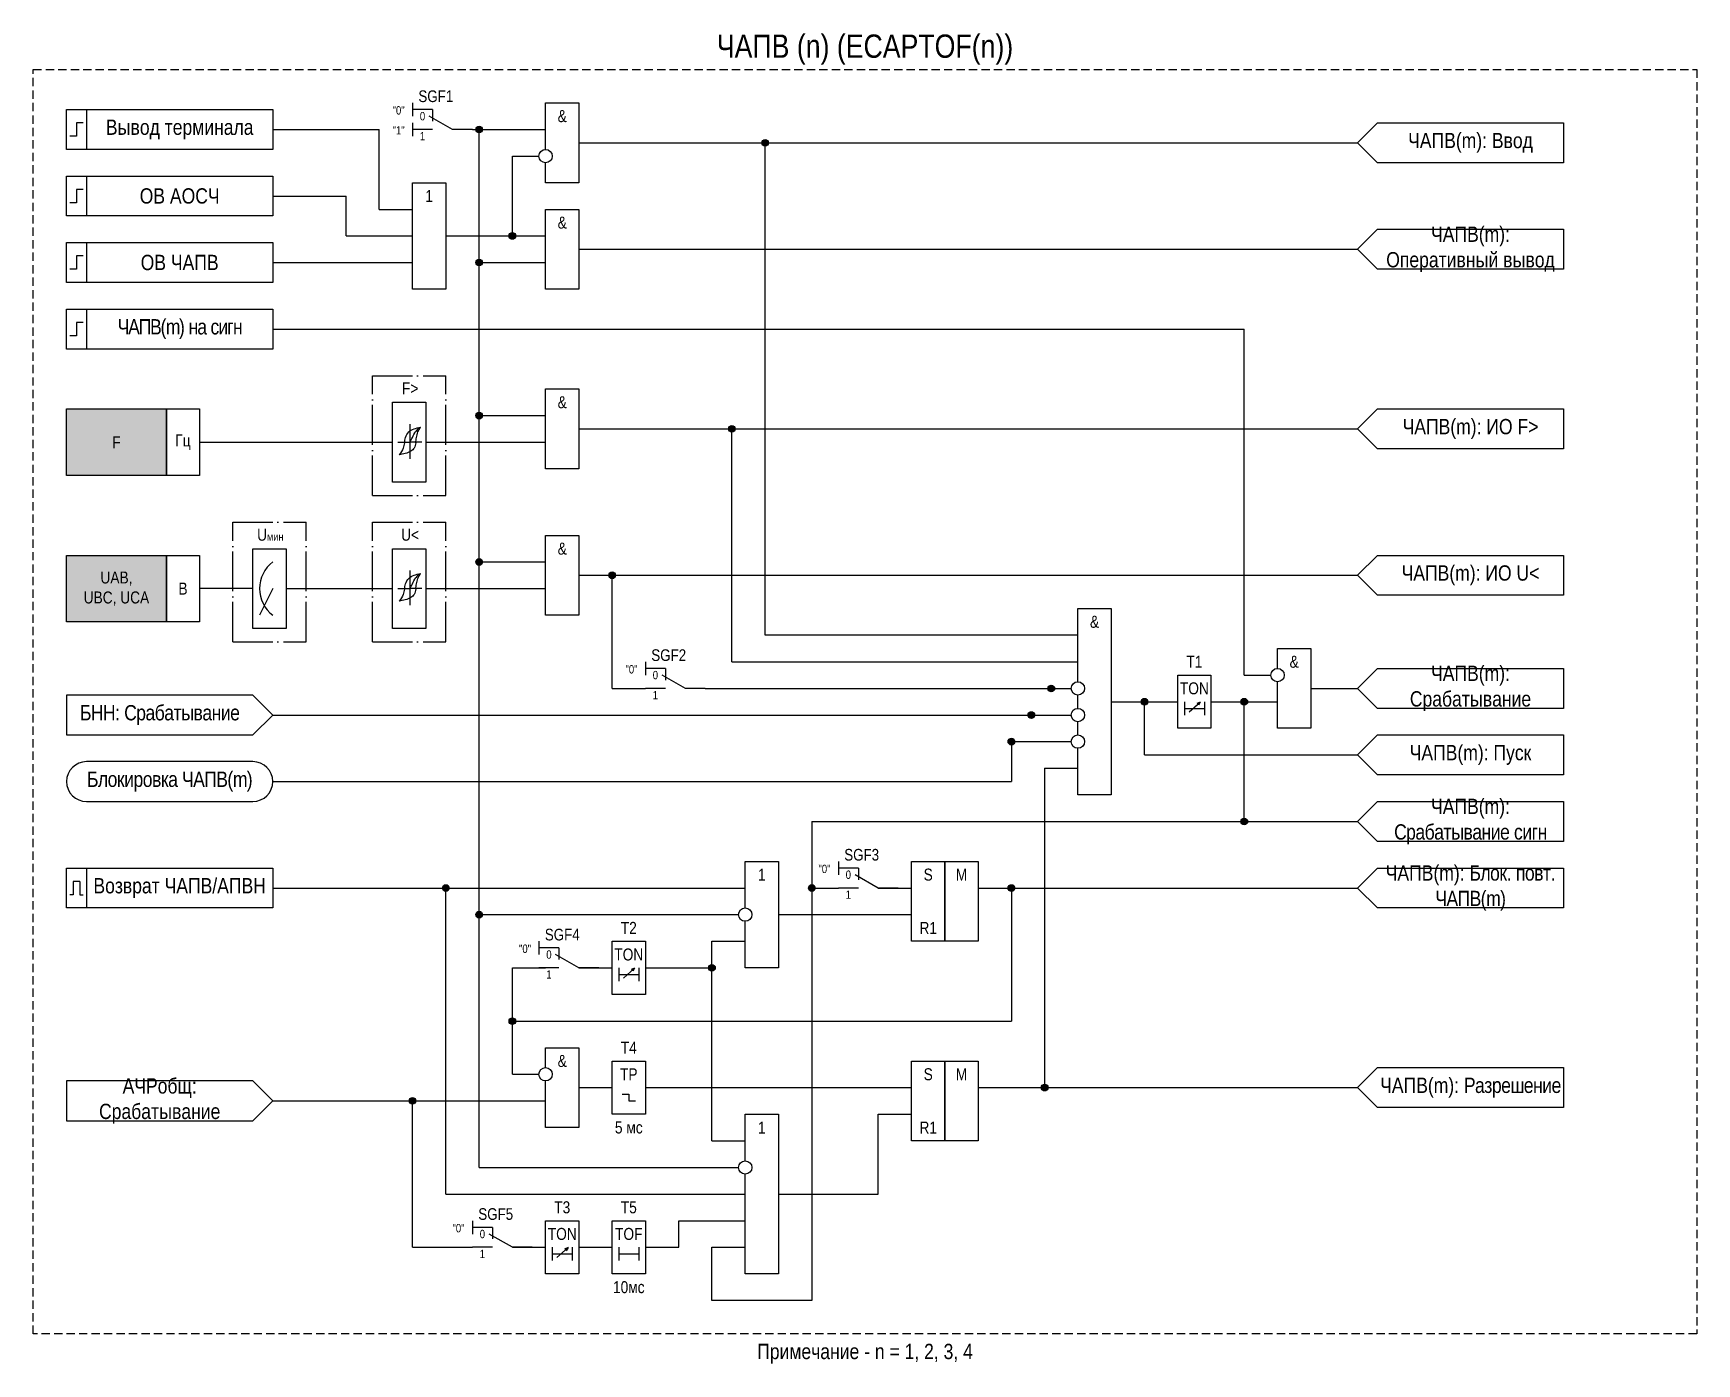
# Model space of a CAD drawing. Header units: millimetres. Extents: x -1311 to 1381, y -299 to 1200.
# Drawn here: x 1131 to 1381, y 80.5 to 280.5 of the extents above; entities that cross this region are included whole.
import ezdxf
from ezdxf.enums import TextEntityAlignment as Align

# ---------------------------------------------------------------- set-up
doc = ezdxf.new("R2010")
doc.units = ezdxf.units.MM
doc.linetypes.add('ACAD_ISO04W100', pattern=[30, 24, -3, 0, -3])
doc.linetypes.add('штриховая2', pattern=[0.375, 0.25, -0.125])
doc.layers.add('Основная', color=7, linetype='Continuous')
doc.styles.add('1.8_Gost_RD', font='ARIALN.TTF', dxfattribs={"height": 1.8})
doc.styles.add('2.5_Gost_RD', font='ARIALN.TTF', dxfattribs={"height": 2.5})
doc.styles.add('3.5_Gost_RD', font='ARIALN.TTF', dxfattribs={"height": 3.5})
doc.styles.add('Вывод', font='ARIALN.TTF', dxfattribs={"height": 2.5})
doc.styles.add('Компонент', font='ARIALN.TTF', dxfattribs={"height": 3.5})

msp = doc.modelspace()

# ---------------------------------------------------------------- texts
at = {"color": 30, "ltscale": 100, "insert": (1256, 278), "char_height": 3.5, "width": 250, "attachment_point": 5, "style": '3.5_Gost_RD'}
msp.add_mtext('ЧАПВ (n) (ECAPTOF(n))', dxfattribs=at)
at = {"ltscale": 100, "char_height": 1.8, "attachment_point": 5}
for s, insert, width, style in [('Гц', (1153.5, 219), 5, '1.8_Gost_RD'), ('F', (1143.5, 219), 15, '1.8_Gost_RD'), ('UAB,\\PUBC, UCA', (1143.5, 197), 15, '1.8_Gost_RD'), ('В ', (1153.5, 197), 5, '1.8_Gost_RD'), ('T1', (1305.5, 186), 5, '2.5_Gost_RD'), ('TON', (1305.5, 182), 5, '2.5_Gost_RD'), ('S', (1265.5, 154), 5, '2.5_Gost_RD'), ('М', (1270.5, 154), 5, '2.5_Gost_RD'), ('T2', (1220.5, 146), 5, '2.5_Gost_RD'), ('R1', (1265.5, 146), 5, '2.5_Gost_RD'), ('TON', (1220.5, 142), 5, '2.5_Gost_RD'), ('T4 ', (1220.5, 128), 5, '2.5_Gost_RD'), ('TP', (1220.5, 124), 5, '2.5_Gost_RD'), ('S', (1265.5, 124), 5, '2.5_Gost_RD'), ('М', (1270.5, 124), 5, '2.5_Gost_RD'), ('5 мс', (1220.5, 116), 5, '2.5_Gost_RD'), ('R1', (1265.5, 116), 5, '2.5_Gost_RD'), ('T3 ', (1210.5, 104), 5, '2.5_Gost_RD'), ('T5', (1220.5, 104), 5, '2.5_Gost_RD'), ('TON', (1210.5, 100), 5, '2.5_Gost_RD'), ('TOF', (1220.5, 100), 5, '2.5_Gost_RD'), ('10мс', (1220.5, 92), 5, '2.5_Gost_RD')]:
    msp.add_mtext(s, dxfattribs=dict(at, insert=insert, width=width, style=style))
at = {"layer": 'Основная', "ltscale": 100, "char_height": 1.25, "attachment_point": 1, "style": '3.5_Gost_RD'}
for s, insert in [('"0"', (1185, 269.5)), ('"1"', (1185, 266.5)), ('"0"', (1220, 185.5)), ('"0"', (1249, 155.5)), ('"0"', (1204, 143.5)), ('"0"', (1194, 101.5))]:
    msp.add_mtext_dynamic_manual_height_columns(s, width=2, gutter_width=17.5, heights=[0], dxfattribs=dict(at, insert=insert))
at = {"layer": 'Основная', "ltscale": 100, "attachment_point": 5, "style": '2.5_Gost_RD'}
for s, insert, char_height, width in [('&', (1210.5, 268), 1.8, 5), ('ЧАПВ(m): Ввод', (1347, 264), 2.3, 28), ('1', (1190.5, 256), 1.8, 5), ('&', (1210.5, 252), 1.8, 5), ('&', (1210.5, 225), 1.8, 5), ('&', (1210.5, 203), 1.8, 5), ('&', (1290.5, 192), 1.8, 5), ('&', (1320.5, 186), 1.8, 5), ('{\\T0.95;БНН: Срабатывание}', (1150, 178), 2.3, 28), ('{\\T0.95;Блокировка ЧАПВ(m)}', (1151.5, 168), 2.3, 25), ('Возврат ЧАПВ/АПВН', (1153, 152), 2.3, 28), ('1', (1240.5, 154), 1.8, 5), ('&', (1210.5, 126), 1.8, 5), ('АЧРобщ: Срабатывание', (1150, 120), 2.3, 28), ('1', (1240.5, 116), 1.8, 5), ('Примечание - n = 1, 2, 3, 4', (1256, 82), 2.3, 250)]:
    msp.add_mtext(s, dxfattribs=dict(at, insert=insert, char_height=char_height, width=width))
at = {"layer": 'Основная', "color": 0, "ltscale": 100, "char_height": 2.3, "width": 28, "attachment_point": 5, "style": '2.5_Gost_RD'}
for s, insert in [('{\\C256;Вывод терминала}', (1153, 266)), ('{\\C256;ОВ АОСЧ}', (1153, 256)), ('{\\C256;ЧАПВ(m): Оперативный вывод}', (1347, 248)), ('{\\C256;ОВ ЧАПВ}', (1153, 246)), ('{\\C256;ЧАПВ(m): ИО F>}', (1347, 221)), ('{\\C256;ЧАПВ(m): ИО U<}', (1347, 199)), ('{\\C256;ЧАПВ(m): Срабатывание}', (1347, 182)), ('{\\C256;ЧАПВ(m): Пуск}', (1347, 172)), ('{\\C256;ЧАПВ(m): \\T0.95;Срабатывание сигн}', (1347, 162)), ('{\\C256;ЧАПВ(m): \\T0.95;Блок. повт. ЧАПВ(m)}', (1347, 152)), ('{\\C256;ЧАПВ(m): \\T0.95;Разрешение}', (1347, 122))]:
    msp.add_mtext(s, dxfattribs=dict(at, insert=insert))
at = {"layer": 'Основная', "color": 3, "ltscale": 100, "insert": (1153, 236), "char_height": 2.3, "width": 28, "attachment_point": 5, "style": '2.5_Gost_RD'}
msp.add_mtext('{\\T0.9;\\C256;ЧАПВ(m) на сигн}', dxfattribs=at)
at = {"layer": 'Основная', "color": 7, "ltscale": 100, "char_height": 1.8, "attachment_point": 1, "style": '1.8_Gost_RD'}
for s, insert in [('\\pi1.41276;F>', (1185, 228)), ('\\pi0.64454;U{\\H0.66667x;мин}', (1164, 206)), ('\\pi1.2912;U<', (1185, 206))]:
    msp.add_mtext_dynamic_manual_height_columns(s, width=5, gutter_width=17.5, heights=[0], dxfattribs=dict(at, insert=insert))

# ---------------------------------------------------------------- blocks, each defined once
blk = doc.blocks.new('*U898')
at = {"layer": 'Основная', "linetype": 'ACAD_ISO04W100', "ltscale": 0.25}
for p, q in [((0, 0), (11, 0)), ((0, -18), (0, 0)), ((11, -18), (11, 0)), ((0, -18), (11, -18))]:
    blk.add_line(p, q, dxfattribs=at)
at = {"layer": 'Основная', "style": 'Компонент'}
blk.add_attdef('ОУ', text='', height=3.5, dxfattribs=at).set_placement((11, 0), align=Align.MIDDLE_CENTER)
blk = doc.blocks.new('*U958')
at = {"layer": 'Основная', "ltscale": 0.35}
blk.add_line((6, 6), (6, 2.5), dxfattribs=at)
at = {"layer": 'Основная', "color": 0}
blk.add_line((0, 0), (7, 4), dxfattribs=at)
blk = doc.blocks.new('*U1018')
at = {"layer": 'Основная', "color": 0}
for p, q in [((-3, 6), (-9, 6)), ((-3, 0), (-9, 0)), ((9, 0), (3, 0))]:
    blk.add_line(p, q, dxfattribs=at)
at = {"layer": 'Основная', "ltscale": 0.25, "xscale": -1}
blk.add_blockref('*U958', (3, 0), dxfattribs=at)
at = {"layer": 'Основная'}
for tag, height, style, p in [('ОУ', 3.5, 'Компонент', (-2, 10)), ('В1', 2.5, 'Вывод', (-13, 6)), ('В2', 2.5, 'Вывод', (-6, 4)), ('В3', 2.5, 'Вывод', (-6, -2))]:
    blk.add_attdef(tag, text='', height=height, dxfattribs=dict(at, style=style)).set_placement(p, align=Align.MIDDLE_CENTER)
blk = doc.blocks.new('Точка')
at = {"ltscale": 100}
h = blk.add_hatch(color=256, dxfattribs=at)
h.dxf.hatch_style = 1
edge = h.paths.add_edge_path()
edge.add_arc((0, 0), 0.5, 0, 360)
blk.add_circle((0, 0), 0.5, dxfattribs=at)
blk = doc.blocks.new('*U993')
at = {"layer": 'Основная', "linetype": 'ACAD_ISO04W100', "ltscale": 0.25}
for p, q in [((0, 0), (11, 0)), ((0, -18), (0, 0)), ((11, -18), (11, 0)), ((0, -18), (11, -18))]:
    blk.add_line(p, q, dxfattribs=at)
at = {"layer": 'Основная', "style": 'Компонент'}
blk.add_attdef('ОУ', text='', height=3.5, dxfattribs=at).set_placement((11, 0), align=Align.MIDDLE_CENTER)

# ---------------------------------------------------------------- hatches: boundary and pattern name
at = {"ltscale": 100, "true_color": 0xf7941d}
h = msp.add_hatch(color=30, dxfattribs=at)
h.dxf.hatch_style = 1
h.paths.add_polyline_path([(1136, 224), (1151, 224), (1151, 214), (1136, 214)])
h = msp.add_hatch(color=30, dxfattribs=at)
h.dxf.hatch_style = 1
h.paths.add_polyline_path([(1136, 202), (1151, 202), (1151, 192), (1136, 192)])

# ---------------------------------------------------------------- linework, layer by layer
at = {"ltscale": 100}
for p, q in [((1304.7, 178.46), (1306.37, 179.95)), ((1306.37, 179.95), (1305.85, 179.73)), ((1306.37, 179.95), (1306.11, 179.48)), ((1138, 153), (1138, 151)), ((1138, 151), (1138.5, 151)), ((1193, 106), (1193, 152)), ((1278, 152), (1278, 132)), ((1233, 140), (1233, 144)), ((1203, 124), (1203, 140)), ((1233, 114), (1233, 140)), ((1219.7, 138.46), (1221.37, 139.95)), ((1221.37, 139.95), (1220.85, 139.73)), ((1221.37, 139.95), (1221.11, 139.48)), ((1188, 98), (1188, 120)), ((1220.5, 120), (1221.5, 120)), ((1258, 106), (1258, 118)), ((1198, 110), (1233, 110)), ((1228, 98), (1228, 102)), ((1209.7, 96.46), (1211.37, 97.95)), ((1211.37, 97.95), (1210.85, 97.73)), ((1211.37, 97.95), (1211.11, 97.48)), ((1233, 90), (1233, 98)), ((1248, 90), (1233, 90))]:
    msp.add_line(p, q, dxfattribs=at)
for points in [[(1136, 224), (1151, 224), (1151, 214), (1136, 214)], [(1151, 224), (1156, 224), (1156, 214), (1151, 214)], [(1136, 202), (1151, 202), (1151, 192), (1136, 192)], [(1151, 202), (1156, 202), (1156, 192), (1151, 192)], [(1303, 184), (1308, 184), (1308, 176), (1303, 176)], [(1263, 156), (1268, 156), (1268, 144), (1263, 144)], [(1268, 156), (1273, 156), (1273, 144), (1268, 144)], [(1218, 144), (1223, 144), (1223, 136), (1218, 136)], [(1218, 126), (1223, 126), (1223, 118), (1218, 118)], [(1263, 126), (1268, 126), (1268, 114), (1263, 114)], [(1268, 126), (1273, 126), (1273, 114), (1268, 114)], [(1208, 102), (1213, 102), (1213, 94), (1208, 94)], [(1218, 102), (1223, 102), (1223, 94), (1218, 94)]]:
    msp.add_lwpolyline(points, close=True, dxfattribs=at)
for points in [[(1304, 180), (1304, 178)], [(1307, 180), (1307, 178)], [(1304, 179), (1307, 179)], [(1219, 140), (1219, 138)], [(1222, 140), (1222, 138)], [(1219, 139), (1222, 139)], [(1219.5, 121), (1220.5, 121)], [(1220.5, 121), (1220.5, 120)], [(1209, 98), (1209, 96)], [(1212, 98), (1212, 96)], [(1219, 98), (1219, 96)], [(1222, 98), (1222, 96)], [(1209, 97), (1212, 97)], [(1219, 97), (1222, 97)]]:
    msp.add_lwpolyline(points, dxfattribs=at)
msp.add_lwpolyline([(1139, 165), (1164, 165, 1), (1164, 171), (1139, 171, 1)], format="xyb", close=True, dxfattribs=at)
at = {"layer": 'Основная', "ltscale": 100}
for p, q in [((1188, 270), (1188, 268)), ((1183, 254), (1183, 266)), ((1188, 267), (1188, 265)), ((1198, 110), (1198, 266)), ((1241, 190), (1241, 264)), ((1178, 250), (1178, 256)), ((1313, 184), (1313, 236)), ((1185, 223.5), (1185, 225)), ((1185, 225), (1190, 225)), ((1190, 225), (1190, 219)), ((1185, 216), (1185, 224)), ((1236, 186), (1236, 221)), ((1190, 219), (1208, 219)), ((1190, 219), (1190, 213)), ((1185, 213), (1185, 216)), ((1190, 213), (1185, 213)), ((1164, 201.5), (1164, 203)), ((1164, 203), (1169, 203)), ((1169, 203), (1169, 197)), ((1185, 201.5), (1185, 203)), ((1185, 203), (1190, 203)), ((1190, 203), (1190, 197)), ((1164, 194), (1164, 202)), ((1185, 194), (1185, 202)), ((1213, 199), (1223, 199)), ((1218, 182), (1218, 199)), ((1164, 197), (1156, 197)), ((1169, 197), (1169, 191)), ((1190, 197), (1208, 197)), ((1190, 197), (1190, 191)), ((1164, 191), (1164, 194)), ((1185, 191), (1185, 194)), ((1169, 191), (1164, 191)), ((1190, 191), (1185, 191)), ((1288, 190), (1241, 190)), ((1223, 186), (1223, 184)), ((1236, 186), (1288, 186)), ((1298, 172), (1298, 180)), ((1313, 162), (1313, 180)), ((1167, 178), (1287, 178)), ((1278, 174), (1278, 168)), ((1283, 170), (1283, 122)), ((1167, 168), (1278, 168)), ((1248, 162), (1248, 90)), ((1252, 156), (1252, 154)), ((1273, 152), (1330, 152)), ((1198, 148), (1237, 148)), ((1243, 148), (1263, 148)), ((1207, 144), (1207, 142)), ((1203, 140), (1208, 140)), ((1203, 132), (1278, 132)), ((1167, 120), (1208, 120)), ((1223, 122), (1263, 122)), ((1273, 122), (1330, 122)), ((1258, 118), (1263, 118)), ((1243, 106), (1258, 106)), ((1197, 102), (1197, 100)), ((1188, 98), (1197, 98))]:
    msp.add_line(p, q, dxfattribs=at)
at = {"layer": 'Основная'}
for p, q in [((1187.6, 221.72), (1187.6, 216.52)), ((1187.6, 199.72), (1187.6, 194.52))]:
    msp.add_line(p, q, dxfattribs=at)
at = {"layer": 'Основная', "color": 7, "ltscale": 100}
for p, q in [((1156, 219), (1185, 219)), ((1185.79, 219), (1187.6, 219)), ((1189.42, 219), (1187.6, 219)), ((1167, 197), (1165, 193)), ((1169, 197), (1185, 197)), ((1185.79, 197), (1187.6, 197)), ((1189.42, 197), (1187.6, 197))]:
    msp.add_line(p, q, dxfattribs=at)
at = {"layer": 'Основная', "linetype": 'штриховая2', "ltscale": 5}
msp.add_lwpolyline([(1131, 275), (1381, 275), (1381, 85), (1131, 85)], close=True, dxfattribs=at)
at = {"layer": 'Основная', "ltscale": 100}
for points in [[(1208, 263), (1208, 270), (1213, 270), (1213, 258), (1208, 258), (1208, 261)], [(1167, 266), (1183, 266)], [(1197, 266), (1208, 266)], [(1213, 264), (1330, 264)], [(1193, 250), (1203, 250), (1203, 262), (1207, 262)], [(1167, 256), (1178, 256)], [(1183, 254), (1188, 254)], [(1178, 250), (1188, 250)], [(1193, 250), (1208, 250)], [(1193, 250), (1198, 250)], [(1193, 250), (1198, 250), (1198, 250), (1198, 250)], [(1213, 248), (1213, 248), (1213, 248), (1330, 248)], [(1167, 246), (1188, 246)], [(1198, 246), (1208, 246)], [(1167, 236), (1313, 236)], [(1198, 223), (1208, 223)], [(1213, 221), (1330, 221)], [(1198, 201), (1208, 201)], [(1218, 199), (1330, 199)], [(1288, 183), (1288, 194), (1293, 194), (1293, 166), (1288, 166), (1288, 173)], [(1318, 185), (1318, 188), (1323, 188), (1323, 176), (1318, 176), (1318, 183)], [(1313, 184), (1317, 184)], [(1167, 178), (1164, 181), (1136, 181), (1136, 175), (1164, 175), (1167, 178)], [(1218, 182), (1223, 182)], [(1232, 182), (1287, 182)], [(1288, 179), (1288, 181)], [(1293, 180), (1303, 180)], [(1293, 180), (1303, 180), (1303, 180), (1303, 180)], [(1308, 180), (1318, 180)], [(1323, 182), (1330, 182)], [(1288, 175), (1288, 177)], [(1278, 174), (1287, 174)], [(1283, 170), (1288, 170)], [(1298, 172), (1330, 172)], [(1248, 162), (1330, 162)], [(1238, 149), (1238, 156), (1243, 156), (1243, 140), (1238, 140), (1238, 147)], [(1167, 152), (1238, 152)], [(1248, 152), (1252, 152)], [(1258, 152), (1263, 152)], [(1233, 144), (1238, 144)], [(1203, 140), (1207, 140)], [(1213, 140), (1218, 140)], [(1223, 140), (1233, 140)], [(1208, 125), (1208, 128), (1213, 128), (1213, 116), (1208, 116), (1208, 123)], [(1167, 120), (1164, 123), (1136, 123), (1136, 117), (1164, 117), (1167, 120)], [(1203, 124), (1207, 124)], [(1213, 122), (1218, 122)], [(1238, 111), (1238, 118)], [(1238, 115), (1238, 118), (1243, 118), (1243, 94), (1238, 94), (1238, 102)], [(1233, 114), (1238, 114)], [(1233, 110), (1237, 110)], [(1238, 102), (1238, 109)], [(1193, 106), (1238, 106)], [(1228, 102), (1233, 102)], [(1233, 102), (1238, 102)], [(1203, 98), (1208, 98)], [(1213, 98), (1218, 98)], [(1223, 98), (1228, 98)], [(1233, 98), (1238, 98)]]:
    msp.add_lwpolyline(points, dxfattribs=at)
for points in [[(1136, 269), (1139, 269), (1139, 263), (1136, 263)], [(1136, 269), (1167, 269), (1167, 263), (1136, 263)], [(1361, 267), (1361, 261), (1333, 261), (1330, 264), (1333, 267)], [(1136, 259), (1139, 259), (1139, 253), (1136, 253)], [(1136, 259), (1167, 259), (1167, 253), (1136, 253)], [(1188, 258), (1193, 258), (1193, 242), (1188, 242)], [(1208, 254), (1213, 254), (1213, 242), (1208, 242)], [(1361, 251), (1361, 245), (1333, 245), (1330, 248), (1333, 251)], [(1136, 249), (1139, 249), (1139, 243), (1136, 243)], [(1136, 249), (1167, 249), (1167, 243), (1136, 243)], [(1136, 239), (1139, 239), (1139, 233), (1136, 233)], [(1136, 239), (1167, 239), (1167, 233), (1136, 233)], [(1208, 227), (1213, 227), (1213, 215), (1208, 215)], [(1361, 224), (1361, 218), (1333, 218), (1330, 221), (1333, 224)], [(1208, 205), (1213, 205), (1213, 193), (1208, 193)], [(1361, 202), (1361, 196), (1333, 196), (1330, 199), (1333, 202)], [(1361, 185), (1361, 179), (1333, 179), (1330, 182), (1333, 185)], [(1361, 175), (1361, 169), (1333, 169), (1330, 172), (1333, 175)], [(1361, 165), (1361, 159), (1333, 159), (1330, 162), (1333, 165)], [(1136, 155), (1139, 155), (1139, 149), (1136, 149)], [(1136, 155), (1167, 155), (1167, 149), (1136, 149)], [(1361, 155), (1361, 149), (1333, 149), (1330, 152), (1333, 155)], [(1361, 125), (1361, 119), (1333, 119), (1330, 122), (1333, 125)]]:
    msp.add_lwpolyline(points, close=True, dxfattribs=at)
at = {"layer": 'Основная', "lineweight": 30, "ltscale": 100}
for points in [[(1138.5, 267), (1137.5, 267), (1137.5, 265), (1136.5, 265)], [(1138.5, 257), (1137.5, 257), (1137.5, 255), (1136.5, 255)], [(1138.5, 247), (1137.5, 247), (1137.5, 245), (1136.5, 245)], [(1138.5, 237), (1137.5, 237), (1137.5, 235), (1136.5, 235)], [(1138, 153), (1137, 153), (1137, 151), (1136.5, 151)]]:
    msp.add_lwpolyline(points, dxfattribs=at)
at = {"layer": 'Основная'}
for centre in [(1208, 262), (1318, 184), (1288, 182), (1288, 178), (1288, 174), (1238, 148), (1208, 124), (1238, 110)]:
    msp.add_circle(centre, 1, dxfattribs=at)
at = {"layer": 'Основная', "color": 7, "ltscale": 100}
msp.add_arc((1170, 197), 5, 126.8699, 233.1301, dxfattribs=at)
at = {"layer": 'Основная'}
for points in [[(1186.8, 218.92), (1186.95, 219.71), (1187.44, 220.54), (1189.2, 221.26)], [(1187.6, 219), (1188, 219.72), (1188.47, 220.6), (1189.2, 221.26)], [(1188.48, 218.92), (1188.6, 219.71), (1188.81, 220.54), (1189.2, 221.26)], [(1186.8, 218.92), (1186.6, 218.13), (1186, 217.12)], [(1188.48, 218.92), (1188.25, 218.13), (1187.76, 217.67), (1186, 217.12)], [(1186.8, 196.92), (1186.95, 197.71), (1187.44, 198.54), (1189.2, 199.26)], [(1187.6, 197), (1188, 197.72), (1188.47, 198.6), (1189.2, 199.26)], [(1188.48, 196.92), (1188.6, 197.71), (1188.81, 198.54), (1189.2, 199.26)], [(1186.8, 196.92), (1186.6, 196.13), (1186, 195.12)], [(1188.48, 196.92), (1188.25, 196.13), (1187.76, 195.67), (1186, 195.12)]]:
    msp.add_spline(points, degree=3, dxfattribs=at)

# ---------------------------------------------------------------- block references
at = {"layer": 'Основная', "ltscale": 0.25}
ref = msp.add_blockref('*U1018', (1192.5, 266), dxfattribs=dict(at, xscale=0.5, yscale=0.5, zscale=0.5))
ref.add_attrib('ОУ', 'SGF1', dxfattribs={"height": 1.75, "style": 'Компонент'}).set_placement((1191.5, 271), align=Align.MIDDLE_CENTER)
ref.add_attrib('В2', '0', dxfattribs={"height": 1.25, "style": 'Вывод'}).set_placement((1189.5, 268), align=Align.MIDDLE_CENTER)
ref.add_attrib('В3', '1', dxfattribs={"height": 1.25, "style": 'Вывод'}).set_placement((1189.5, 265), align=Align.MIDDLE_CENTER)
at = {"layer": 'Основная', "ltscale": 100}
for p in [(1198, 266), (1241, 264), (1203, 250), (1198, 246), (1198, 223), (1236, 221), (1198, 201), (1218, 199), (1284, 182), (1298, 180), (1313, 180), (1281, 178), (1278, 174), (1313, 162), (1193, 152), (1248, 152), (1278, 152), (1198, 148), (1233, 140), (1203, 132), (1283, 122), (1188, 120)]:
    msp.add_blockref('Точка', p, dxfattribs=at)
at = {"layer": 'Основная', "ltscale": 0.25}
for name, p in [('*U898', (1182, 229)), ('*U993', (1161, 207)), ('*U898', (1182, 207))]:
    msp.add_blockref(name, p, dxfattribs=at)
ref = msp.add_blockref('*U1018', (1227.5, 182), dxfattribs=dict(at, xscale=0.5, yscale=0.5, zscale=0.5))
ref.add_attrib('ОУ', 'SGF2', dxfattribs={"height": 1.75, "style": 'Компонент'}).set_placement((1226.5, 187), align=Align.MIDDLE_CENTER)
ref.add_attrib('В2', '0', dxfattribs={"height": 1.25, "style": 'Вывод'}).set_placement((1224.5, 184), align=Align.MIDDLE_CENTER)
ref.add_attrib('В3', '1', dxfattribs={"height": 1.25, "style": 'Вывод'}).set_placement((1224.5, 181), align=Align.MIDDLE_CENTER)
ref = msp.add_blockref('*U1018', (1256.5, 152), dxfattribs=dict(at, xscale=0.5, yscale=0.5, zscale=0.5))
ref.add_attrib('ОУ', 'SGF3', dxfattribs={"height": 1.75, "style": 'Компонент'}).set_placement((1255.5, 157), align=Align.MIDDLE_CENTER)
ref.add_attrib('В2', '0', dxfattribs={"height": 1.25, "style": 'Вывод'}).set_placement((1253.5, 154), align=Align.MIDDLE_CENTER)
ref.add_attrib('В3', '1', dxfattribs={"height": 1.25, "style": 'Вывод'}).set_placement((1253.5, 151), align=Align.MIDDLE_CENTER)
ref = msp.add_blockref('*U1018', (1211.5, 140), dxfattribs=dict(at, xscale=0.5, yscale=0.5, zscale=0.5))
ref.add_attrib('ОУ', 'SGF4', dxfattribs={"height": 1.75, "style": 'Компонент'}).set_placement((1210.5, 145), align=Align.MIDDLE_CENTER)
ref.add_attrib('В2', '0', dxfattribs={"height": 1.25, "style": 'Вывод'}).set_placement((1208.5, 142), align=Align.MIDDLE_CENTER)
ref.add_attrib('В3', '1', dxfattribs={"height": 1.25, "style": 'Вывод'}).set_placement((1208.5, 139), align=Align.MIDDLE_CENTER)
ref = msp.add_blockref('*U1018', (1201.5, 98), dxfattribs=dict(at, xscale=0.5, yscale=0.5, zscale=0.5))
ref.add_attrib('ОУ', 'SGF5', dxfattribs={"height": 1.75, "style": 'Компонент'}).set_placement((1200.5, 103), align=Align.MIDDLE_CENTER)
ref.add_attrib('В2', '0', dxfattribs={"height": 1.25, "style": 'Вывод'}).set_placement((1198.5, 100), align=Align.MIDDLE_CENTER)
ref.add_attrib('В3', '1', dxfattribs={"height": 1.25, "style": 'Вывод'}).set_placement((1198.5, 97), align=Align.MIDDLE_CENTER)

msp.set_redraw_order([(e.dxf.handle, doc.entitydb.next_handle()) for e in msp.query("TEXT MTEXT ATTDEF DIMENSION ARC_DIMENSION")])  # texts and dimensions are drawn at this point

doc.saveas('drawing.dxf')
